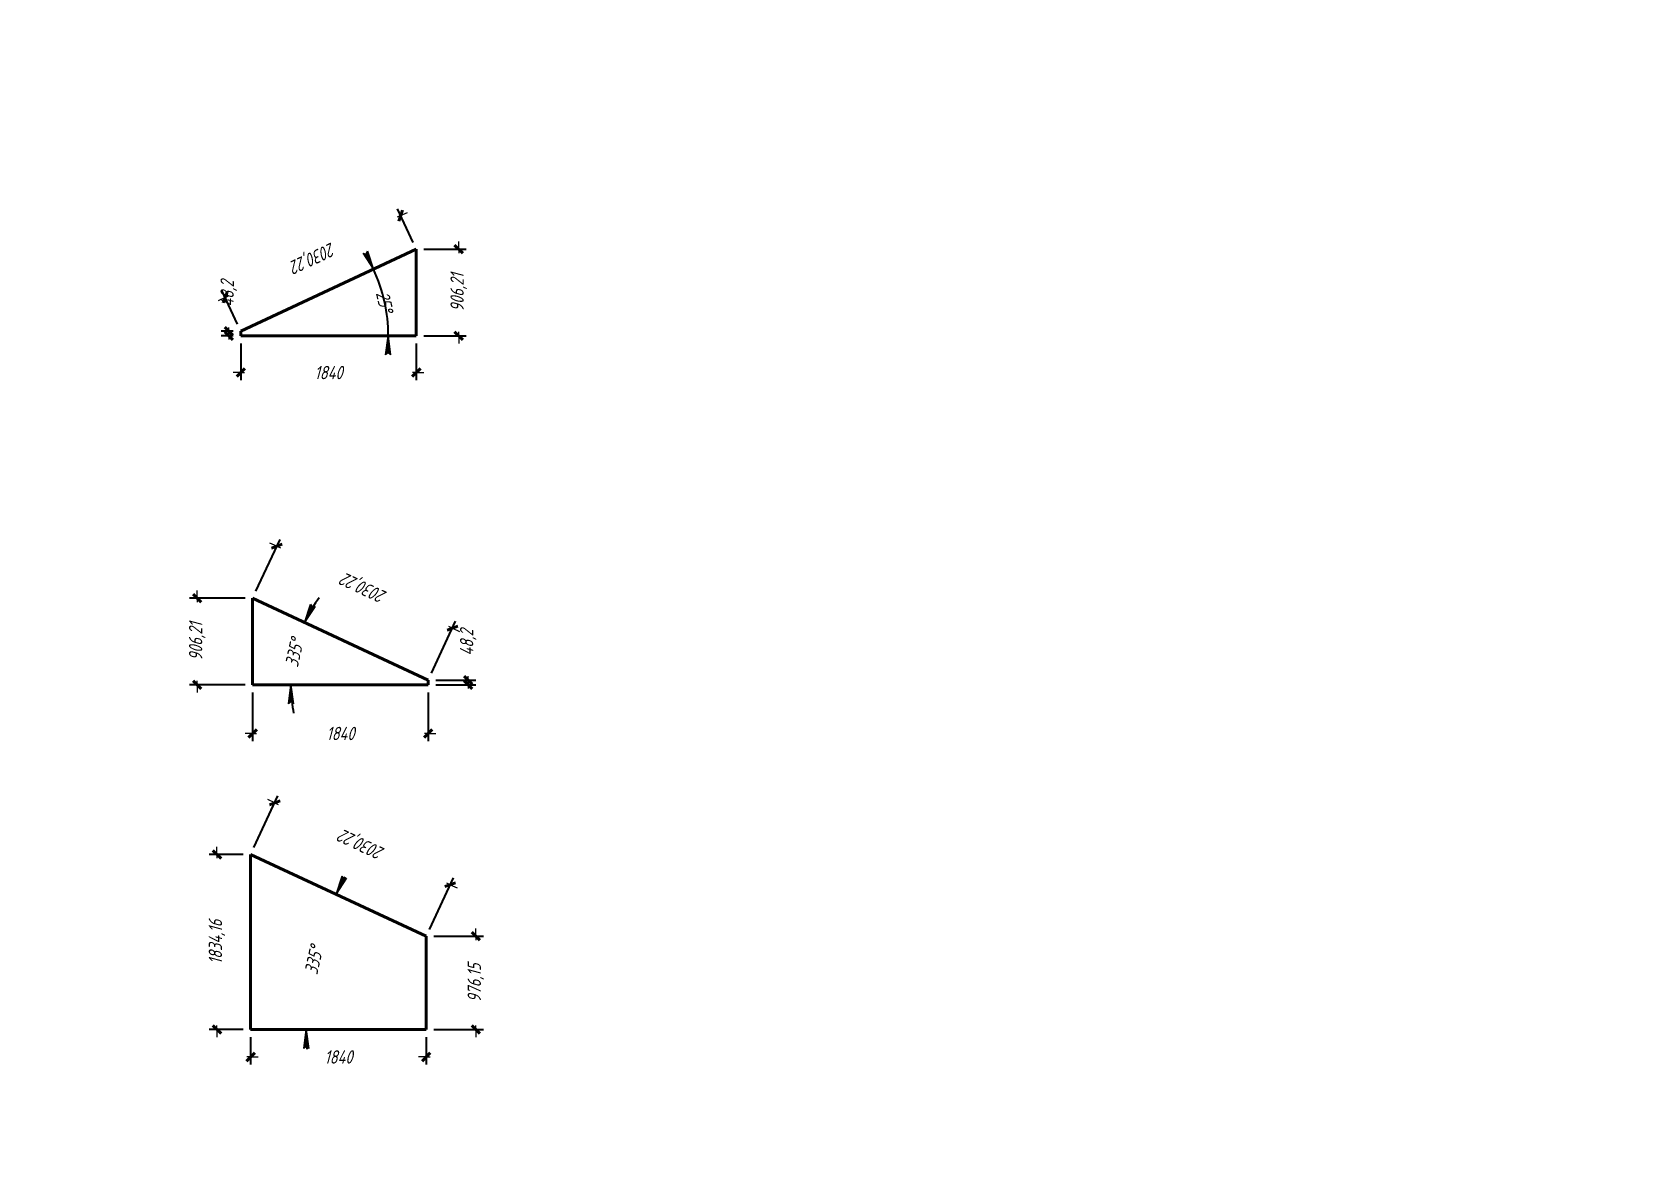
# Model space of a CAD drawing. Header units: millimetres. Extents: x 0 to 4200, y 0 to 297.
# Drawn here: x 2520 to 2940, y 0 to 297 of the extents above; entities that cross this region are included whole.
import ezdxf

# ---------------------------------------------------------------- set-up
doc = ezdxf.new("R2010")
doc.units = ezdxf.units.MM
doc.linetypes.add('K5LT_BASIC', pattern=[0])
doc.linetypes.add('K5LT_THIN', pattern=[0])
doc.layers.add('Системный слой', color=7, linetype='Continuous')
doc.styles.add('KDIMTEXTSTYLE', font='GOST_AU.SHX', dxfattribs={"width": 0.96, "oblique": 15, "height": 5})
doc.dimstyles.new('KDIMSTYLE (0.03)', dxfattribs={"dimtxt": 5, "dimasz": 1, "dimexe": 2, "dimexo": 0, "dimgap": 1, "dimtad": 1, "dimlfac": 40, "dimtxsty": 'KDIMTEXTSTYLE', "dimsah": 1, "dimcen": 0, "dimdle": 1, "dimadec": 0, "dimazin": 0, "dimtfac": 0.667, "dimtmove": 0, "dimatfit": 3, "dimfxl": 0, "dimtvp": 1, "dimtolj": 1, "dimtzin": 0, "dimarcsym": 0})

msp = doc.modelspace()

# ---------------------------------------------------------------- blocks, each defined once
blk = doc.blocks.new('KDIMARROW_03')
at = {"layer": 'Системный слой', "color": 0, "linetype": 'K5LT_BASIC', "lineweight": 40}
blk.add_line((-1.06, -1.06), (1.06, 1.06), dxfattribs=at)
at = {"layer": 'Системный слой', "color": 0, "linetype": 'K5LT_THIN', "lineweight": 18}
for q in [(-1, 0), (2, 0)]:
    blk.add_line((0, 0), q, dxfattribs=at)
blk = doc.blocks.new('KDIMARROW_01')
at = {"layer": 'Системный слой'}
blk.add_hatch(color=0, dxfattribs=at).paths.add_polyline_path([(0, 0), (-5, 0.66), (-4.5, 0), (-5, -0.66)])
at = {"layer": 'Системный слой', "color": 0, "linetype": 'K5LT_THIN', "lineweight": 18}
for p, q in [((-4.5, 0), (-5, 0.66)), ((-5, 0.66), (0, 0)), ((0, 0), (-5, -0.66)), ((-5, -0.66), (-4.5, 0)), ((0, 0), (-1, 0))]:
    blk.add_line(p, q, dxfattribs=at)

# ---------------------------------------------------------------- dimensions: what is measured, and where the dimension line sits
at = {"layer": 'Системный слой', "color": 7}
for base, p1, p2, angle, location in [((2570.57568, 227.46641), (2620.68362, 240.10705), (2574.68362, 218.6569), 205.000001, (2593.57568, 238.19148)), ((2631.78416, 240.10705), (2620.68362, 217.4519), (2620.68362, 240.10705), 90, (2631.78416, 228.77948)), ((2571.53245, 218.6569), (2574.68362, 217.4519), (2574.68362, 218.6569), 90, (2571.53245, 228.51711)), ((2584.1503, 162.31613), (2623.80176, 127.25148), (2577.80176, 148.70163), 154.999999, (2607.1503, 151.59105)), ((2563.27126, 148.70163), (2577.80176, 126.04649), (2577.80176, 148.70163), 90, (2563.27126, 137.37406)), ((2634.28204, 127.25148), (2623.80176, 126.04649), (2623.80176, 127.25148), 90, (2634.28204, 137.11169)), ((2583.58496, 95.12291), (2623.28111, 60.15412), (2577.28111, 81.60428), 154.999999, (2606.58496, 84.39783)), ((2568.45048, 81.60428), (2577.28111, 35.75033), (2577.28111, 81.60428), 90, (2568.45048, 58.6773)), ((2636.28204, 60.15412), (2623.28111, 35.75033), (2623.28111, 60.15412), 90, (2636.28204, 47.95223))]:
    msp.add_linear_dim(base=base, p1=p1, p2=p2, angle=angle, location=location, dimstyle='KDIMSTYLE (0.03)', override={"dimexo": 2, "dimpost": '\\H3.5;\\W0.965;\\Q15;<>', "dimblk1": 'KDIMARROW_03', "dimblk2": 'KDIMARROW_03', "dimse1": 0, "dimse2": 0, "dimclrt": 7, "dimtolj": 1}, dxfattribs=at).render()
for base, line1, line2, location in [((2609.65458, 234.50902), ((2572.09951, 217.4519), (2620.68362, 240.10705)), ((2572.09951, 217.4519), (2620.68362, 217.4519)), (2612.36895, 226.37943)), ((2591.25315, 142.0034), ((2626.38587, 126.04649), (2577.80176, 148.70163)), ((2626.38587, 126.04649), (2577.80176, 126.04649)), (2588.71386, 134.39817)), ((2599.32458, 70.40073), ((2675.61522, 35.75033), (2577.28111, 81.60428)), ((2675.61522, 35.75033), (2577.28111, 35.75033)), (2593.81052, 53.886))]:
    msp.add_angular_dim_2l(base=base, line1=line1, line2=line2, location=location, dimstyle='KDIMSTYLE (0.03)', override={"dimpost": '\\H3.5;\\W0.965;\\Q15;<>', "dimblk1": 'KDIMARROW_01', "dimblk2": 'KDIMARROW_01', "dimclrt": 7, "dimtolj": 1}, dxfattribs=at).render()
for base, p1, p2, location in [((2620.68362, 207.81103), (2574.68362, 217.4519), (2620.68362, 217.4519), (2597.68362, 207.81103)), ((2623.80176, 113.27068), (2577.80176, 126.04649), (2623.80176, 126.04649), (2600.80176, 113.27068)), ((2577.28111, 28.54116), (2623.28111, 35.75033), (2577.28111, 35.75033), (2600.28111, 28.54116))]:
    msp.add_linear_dim(base=base, p1=p1, p2=p2, location=location, dimstyle='KDIMSTYLE (0.03)', override={"dimexo": 2, "dimpost": '\\H3.5;\\W0.965;\\Q15;<>', "dimblk1": 'KDIMARROW_03', "dimblk2": 'KDIMARROW_03', "dimse1": 0, "dimse2": 0, "dimclrt": 7, "dimtolj": 1}, dxfattribs=at).render()

# ---------------------------------------------------------------- linework, layer by layer
at = {"layer": 'Системный слой', "color": 5, "linetype": 'K5LT_BASIC', "lineweight": 40}
for p, q in [((2620.68362, 240.10705), (2574.68362, 218.6569)), ((2620.68362, 217.4519), (2620.68362, 240.10705)), ((2574.68362, 218.6569), (2574.68362, 217.4519)), ((2574.68362, 217.4519), (2620.68362, 217.4519)), ((2623.80176, 127.25148), (2577.80176, 148.70163)), ((2577.80176, 148.70163), (2577.80176, 126.04649)), ((2577.80176, 126.04649), (2623.80176, 126.04649)), ((2623.80176, 126.04649), (2623.80176, 127.25148)), ((2623.28111, 60.15412), (2577.28111, 81.60428)), ((2577.28111, 81.60428), (2577.28111, 35.75033)), ((2623.28111, 35.75033), (2623.28111, 60.15412)), ((2577.28111, 35.75033), (2623.28111, 35.75033))]:
    msp.add_line(p, q, dxfattribs=at)

msp.set_redraw_order([(e.dxf.handle, doc.entitydb.next_handle()) for e in msp.query("TEXT MTEXT ATTDEF DIMENSION ARC_DIMENSION")])  # texts and dimensions are drawn at this point

doc.saveas('drawing.dxf')
